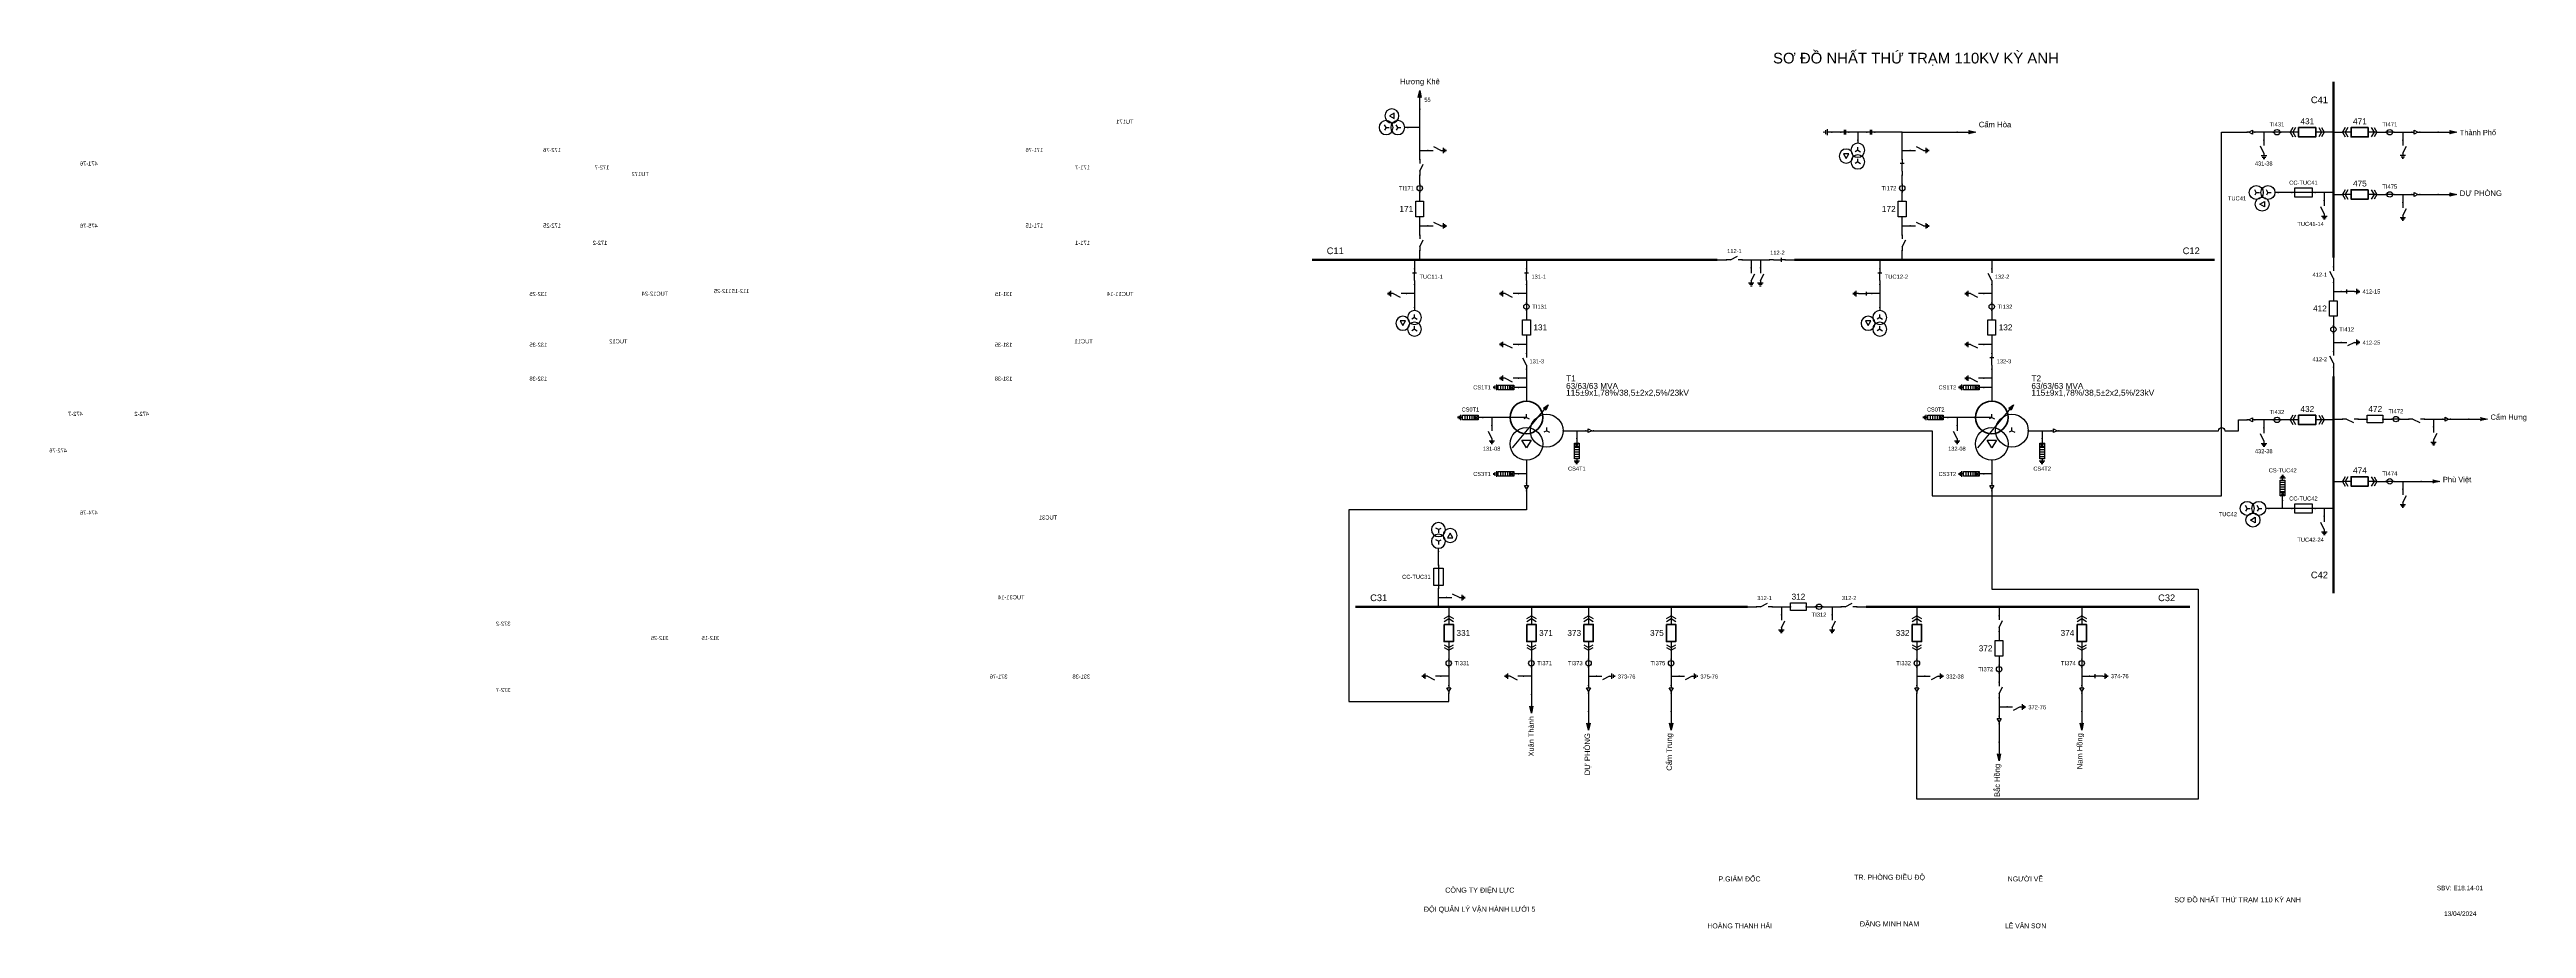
# Model space of a CAD drawing. Header units: millimetres. Extents: x -385 to 411, y 8 to 290.
import ezdxf

# ---------------------------------------------------------------- set-up
doc = ezdxf.new("R2010")
doc.units = ezdxf.units.MM
for name, color, linetype, lineweight in [('BUSBAR_110KV', 1, 'Continuous', 50), ('BUSBAR_22KV', 5, 'Continuous', 50), ('BUSBAR_35KV', 30, 'Continuous', 50), ('GROUND', 3, 'Continuous', 25), ('HV_110KV', 1, 'Continuous', 25), ('MV_22KV', 5, 'Continuous', 25), ('MV_35KV', 30, 'Continuous', 25)]:
    doc.layers.add(name, color=color, linetype=linetype, lineweight=lineweight)
doc.layers.add('SYM_PORTS', color=8, linetype='Continuous', plot=False)
doc.layers.add('TEXT', color=7, linetype='Continuous')
doc.styles.add('SLD_TEXT', font='arial.ttf')

# ---------------------------------------------------------------- blocks, each defined once
blk = doc.blocks.new('SYM_DISCONNECTOR_OPEN')
at = {"lineweight": 25}
for points in [[(0, -1.25), (-1.125, 1)], [(0, 2.5), (0, 1.25)], [(0, -1.25), (0, -2.5)]]:
    blk.add_lwpolyline(points, dxfattribs=at)
at = {"layer": 'SYM_PORTS'}
for p in [(0, 2.5), (0, -2.5)]:
    blk.add_point(p, dxfattribs=at)
blk.add_attdef('DEVICE_CODE', (1, -0.5), '', height=2)
blk = doc.blocks.new('SYM_EARTHING_SWITCH_OPEN')
at = {"lineweight": 25}
for points in [[(0, -1.25), (-1.125, 1)], [(0, 3), (0, 1.25)], [(-0.875, -2), (0.875, -2)], [(-0.5625, -2.4375), (0.5625, -2.4375)], [(-0.25, -2.875), (0.25, -2.875)], [(0, -1.25), (0, -2)]]:
    blk.add_lwpolyline(points, dxfattribs=at)
at = {"layer": 'SYM_PORTS'}
blk.add_point((0, 3), dxfattribs=at)
blk.add_attdef('DEVICE_CODE', (1.875, 0), '', height=2)
blk = doc.blocks.new('SYM_CIRCUIT_BREAKER')
at = {"lineweight": 25}
blk.add_lwpolyline([(-1.25, 2.5), (1.25, 2.5), (1.25, -2.5), (-1.25, -2.5)], close=True, dxfattribs=at)
at = {"layer": 'SYM_PORTS'}
for p in [(0, 2.5), (0, -2.5)]:
    blk.add_point(p, dxfattribs=at)
blk.add_attdef('DEVICE_CODE', (2.25, -0.5), '', height=2)
at = {"flags": 1}
blk.add_attdef('RATING', (2.25, -3.5), '', height=2, dxfattribs=at)
blk = doc.blocks.new('SYM_CURRENT_TRANSFORMER')
at = {"lineweight": 25}
blk.add_lwpolyline([(0, 1.25), (0, -1.25)], dxfattribs=at)
blk.add_circle((0, 0), 0.875, dxfattribs=at)
at = {"layer": 'SYM_PORTS'}
for p in [(0, 1.25), (0, -1.25)]:
    blk.add_point(p, dxfattribs=at)
blk.add_attdef('DEVICE_CODE', (1.875, -1.75), '', height=2)
at = {"flags": 1}
blk.add_attdef('RATIO', (1.875, -4.75), '', height=2, dxfattribs=at)
blk = doc.blocks.new('SYM_VOLTAGE_TRANSFORMER')
at = {"lineweight": 25}
for points in [[(0, 1.375), (-0.8625, 0.875)], [(0, 4.625), (0, 3.625)], [(0, 1.375), (0, 2.375)], [(0, 1.375), (0.8625, 0.875)], [(0, -2.375), (-0.8625, -2.875)], [(0, -2.375), (0, -1.375)], [(0, -2.375), (0.8625, -2.875)]]:
    blk.add_lwpolyline(points, dxfattribs=at)
blk.add_lwpolyline([(2.875, 0.25), (4.625, 0.25), (3.75, -1.25)], close=True, dxfattribs=at)
for centre in [(0, 1.375), (3.75, -0.5), (0, -2.375)]:
    blk.add_circle(centre, 2.25, dxfattribs=at)
at = {"layer": 'SYM_PORTS'}
blk.add_point((0, 4.625), dxfattribs=at)
blk.add_attdef('DEVICE_CODE', (7, 1.625), '', height=2)
at = {"flags": 1}
blk.add_attdef('RATIO', (7, -1.375), '', height=2, dxfattribs=at)
blk = doc.blocks.new('SYM_LINE_FEEDER_ARROW')
blk.add_hatch(color=7).paths.add_polyline_path([(0, -3), (-0.5, -0.75), (0, -1.25), (0.5, -0.75)])
at = {"lineweight": 25}
blk.add_lwpolyline([(0, 3), (0, -1.25)], dxfattribs=at)
blk.add_lwpolyline([(0, -3), (-0.5, -0.75), (0, -1.25), (0.5, -0.75)], close=True, dxfattribs=at)
at = {"layer": 'SYM_PORTS'}
blk.add_point((0, 3), dxfattribs=at)
blk.add_attdef('LINE_NAME', (1.5, 0), '', height=2)
blk = doc.blocks.new('SYM_DISCONNECTOR_CLOSED')
at = {"lineweight": 25}
for points in [[(-0.625, 1.25), (0.625, 1.25)], [(0, 2.5), (0, 1.25)], [(0, -1.25), (0, 1.5)], [(0, -1.25), (0, -2.5)]]:
    blk.add_lwpolyline(points, dxfattribs=at)
at = {"layer": 'SYM_PORTS'}
for p in [(0, 2.5), (0, -2.5)]:
    blk.add_point(p, dxfattribs=at)
blk.add_attdef('DEVICE_CODE', (1.625, -0.5), '', height=2)
blk = doc.blocks.new('SYM_SURGE_ARRESTER')
at = {"lineweight": 25}
for points in [[(-0.75, 2.5), (0.75, 2.5), (0.75, 1.25), (-0.75, 1.25)], [(-0.75, 1.25), (0.75, 1.25), (0.75, -2.5), (-0.75, -2.5)]]:
    blk.add_lwpolyline(points, close=True, dxfattribs=at)
for points in [[(-0.75, 2.5), (0.75, 1.25)], [(0.75, 2.5), (-0.75, 1.25)], [(-0.75, 0.5), (0.75, 0.5)], [(0, 4), (0, 2.5)], [(-0.875, -3.125), (0.875, -3.125)], [(-0.75, -0.25), (0.75, -0.25)], [(-0.75, -1), (0.75, -1)], [(-0.75, -1.75), (0.75, -1.75)], [(-0.5625, -3.5625), (0.5625, -3.5625)], [(-0.25, -4), (0.25, -4)], [(0, -2.5), (0, -3.125)]]:
    blk.add_lwpolyline(points, dxfattribs=at)
at = {"layer": 'SYM_PORTS'}
blk.add_point((0, 4), dxfattribs=at)
blk.add_attdef('DEVICE_CODE', (1.875, 1), '', height=2)
blk = doc.blocks.new('SYM_TRANSFORMER_3W')
blk.add_hatch(color=7).paths.add_polyline_path([(3.75, 8.25), (3.0125, 6.575), (2.2375, 7.225)])
at = {"lineweight": 25}
for points in [[(3.75, 8.25), (3.0125, 6.575), (2.2375, 7.225)], [(-4.75, -3), (-1.75, -3), (-3.25, -5.5)]]:
    blk.add_lwpolyline(points, close=True, dxfattribs=at)
for points in [[(-3.25, 4.25), (-8.5, 4.25)], [(-7.75, -5.5), (3.0125, 7.35)], [(-3.25, 4.25), (-4.1125, 3.75)], [(-3.25, 4.25), (-3.25, 5.25)], [(-3.25, 4.25), (-2.3875, 3.75)], [(3.25, 0), (2.3875, -0.5)], [(3.25, 0), (3.25, 1)], [(3.25, 0), (4.1125, -0.5)]]:
    blk.add_lwpolyline(points, dxfattribs=at)
at = {"lineweight": 50}
blk.add_circle((-3.25, 4.25), 5.25, dxfattribs=at)
at = {"lineweight": 25}
for centre in [(-3.25, -4.25), (3.25, 0)]:
    blk.add_circle(centre, 5.25, dxfattribs=at)
at = {"layer": 'SYM_PORTS'}
for p in [(-3.25, 9.5), (-8.5, 4.25), (8.5, 0), (-3.25, -9.5)]:
    blk.add_point(p, dxfattribs=at)
blk.add_attdef('DEVICE_CODE', (9.5, 6.5), '', height=2)
at = {"flags": 1}
for tag, p in [('VOLTAGE_RATIO', (9.5, 0.5)), ('POWER', (9.5, 3.5))]:
    blk.add_attdef(tag, p, '', height=2, dxfattribs=at)
blk = doc.blocks.new('SYM_CABLE_TERMINATION')
at = {"lineweight": 25}
blk.add_lwpolyline([(-0.625, 0.5), (0.625, 0.5), (0, -0.625)], close=True, dxfattribs=at)
for points in [[(0, 1.25), (0, 0.5)], [(0, -0.625), (0, -1.25)]]:
    blk.add_lwpolyline(points, dxfattribs=at)
at = {"layer": 'SYM_PORTS'}
for p in [(0, 1.25), (0, -1.25)]:
    blk.add_point(p, dxfattribs=at)
blk = doc.blocks.new('SYM_COUPLING_CAPACITOR')
at = {"lineweight": 25}
for points in [[(-0.75, 0.25), (0.75, 0.25)], [(0, 1.25), (0, 0.25)], [(-0.75, -0.25), (0.75, -0.25)], [(0, -0.25), (0, -1.25)]]:
    blk.add_lwpolyline(points, dxfattribs=at)
at = {"layer": 'SYM_PORTS'}
for p in [(0, 1.25), (0, -1.25)]:
    blk.add_point(p, dxfattribs=at)
blk.add_attdef('DEVICE_CODE', (1.75, -1.75), '', height=2)
blk = doc.blocks.new('SYM_GROUND_SYMBOL')
at = {"lineweight": 25}
for points in [[(0, 1.25), (0, -0.25)], [(-1, -0.25), (1, -0.25)], [(-0.625, -0.75), (0.625, -0.75)], [(-0.25, -1.25), (0.25, -1.25)]]:
    blk.add_lwpolyline(points, dxfattribs=at)
at = {"layer": 'SYM_PORTS'}
blk.add_point((0, 1.25), dxfattribs=at)
blk = doc.blocks.new('SYM_EARTHING_SWITCH_CLOSED')
at = {"lineweight": 25}
for points in [[(-0.625, 1.25), (0.625, 1.25)], [(0, 3), (0, 1.25)], [(0, -1.25), (0, 1.5)], [(-0.875, -2), (0.875, -2)], [(-0.5625, -2.4375), (0.5625, -2.4375)], [(-0.25, -2.875), (0.25, -2.875)], [(0, -1.25), (0, -2)]]:
    blk.add_lwpolyline(points, dxfattribs=at)
at = {"layer": 'SYM_PORTS'}
blk.add_point((0, 3), dxfattribs=at)
blk.add_attdef('DEVICE_CODE', (1.875, 0), '', height=2)
blk = doc.blocks.new('SYM_DRAWOUT_BREAKER')
at = {"lineweight": 25}
for points in [[(-1.5, 4.625), (0, 5.5), (1.5, 4.625)], [(-1.5, 3.75), (0, 4.625), (1.5, 3.75)], [(0, 5.5), (0, 2.75)], [(-1.5, -3.75), (0, -4.625), (1.5, -3.75)], [(-1.5, -4.625), (0, -5.5), (1.5, -4.625)], [(0, -2.75), (0, -5.5)]]:
    blk.add_lwpolyline(points, dxfattribs=at)
at = {"lineweight": 35}
blk.add_lwpolyline([(-1.5, 2.75), (1.5, 2.75), (1.5, -2.75), (-1.5, -2.75)], close=True, dxfattribs=at)
at = {"layer": 'SYM_PORTS'}
for p in [(0, 5.5), (0, -5.5)]:
    blk.add_point(p, dxfattribs=at)
blk.add_attdef('DEVICE_CODE', (2.5, 2.5), '', height=2)
at = {"flags": 1}
blk.add_attdef('RATING', (2.5, -0.5), '', height=2, dxfattribs=at)
blk = doc.blocks.new('SYM_FUSE_DISCONNECTOR')
at = {"lineweight": 25}
blk.add_lwpolyline([(-1.5, 2.75), (1.5, 2.75), (1.5, -2.75), (-1.5, -2.75)], close=True, dxfattribs=at)
blk.add_lwpolyline([(0, 3.75), (0, -3.75)], dxfattribs=at)
at = {"layer": 'SYM_PORTS'}
for p in [(0, 3.75), (0, -3.75)]:
    blk.add_point(p, dxfattribs=at)
blk.add_attdef('DEVICE_CODE', (2.5, 0.75), '', height=2)
at = {"flags": 1}
blk.add_attdef('RATING', (2.5, -2.25), '', height=2, dxfattribs=at)

msp = doc.modelspace()

# ---------------------------------------------------------------- linework, layer by layer
at = {"layer": 'BUSBAR_110KV', "const_width": 0.766}
for points in [[(21.12, 222.38), (151.45, 222.38)], [(176.14, 222.38), (311.27, 222.38)]]:
    msp.add_lwpolyline(points, dxfattribs=at)
at = {"layer": 'BUSBAR_22KV', "const_width": 0.766}
for points in [[(349.42, 279.63), (349.42, 223.04)], [(349.42, 184.98), (349.42, 115.18)]]:
    msp.add_lwpolyline(points, dxfattribs=at)
at = {"layer": 'BUSBAR_35KV', "const_width": 0.766}
for points in [[(35.07, 110.88), (161.13, 110.88)], [(199.2, 110.88), (303.36, 110.88)]]:
    msp.add_lwpolyline(points, dxfattribs=at)
at = {"layer": 'GROUND'}
msp.add_lwpolyline([(191.15, 263.39), (188.21, 263.39)], dxfattribs=at)
at = {"layer": 'HV_110KV'}
for points in [[(55.8, 264.86), (55.8, 270.73)], [(55.8, 264.86), (51.98, 264.86)], [(55.8, 257.51), (55.8, 264.86)], [(196.59, 263.39), (193.65, 263.39)], [(199.52, 263.39), (196.59, 263.39)], [(196.59, 263.39), (196.59, 260.84)], [(210.84, 263.39), (202.02, 263.39)], [(210.84, 257.51), (210.84, 263.39)], [(210.84, 263.39), (228.47, 263.39)], [(55.8, 254.57), (55.8, 257.51)], [(55.8, 257.51), (58.35, 257.51)], [(210.84, 254.57), (210.84, 257.51)], [(210.84, 257.51), (213.39, 257.51)], [(55.8, 246.63), (55.8, 249.57)], [(210.84, 246.63), (210.84, 249.57)], [(55.8, 241.2), (55.8, 244.13)], [(210.84, 241.2), (210.84, 244.13)], [(55.8, 233.26), (55.8, 236.2)], [(55.8, 230.32), (55.8, 233.26)], [(55.8, 233.26), (58.35, 233.26)], [(210.84, 233.26), (210.84, 236.2)], [(210.84, 230.32), (210.84, 233.26)], [(210.84, 233.26), (213.39, 233.26)], [(55.8, 222.38), (55.8, 225.32)], [(210.84, 222.38), (210.84, 225.32)], [(54.1, 222.38), (54.1, 219.44)], [(90.09, 222.38), (90.09, 219.44)], [(151.45, 222.38), (154.39, 222.38)], [(159.39, 222.38), (162.33, 222.38)], [(162.33, 222.38), (162.33, 219.83)], [(162.33, 222.38), (165.26, 222.38)], [(165.26, 222.38), (165.26, 219.83)], [(165.26, 222.38), (168.2, 222.38)], [(173.2, 222.38), (176.14, 222.38)], [(203.63, 222.38), (203.63, 219.44)], [(239.63, 222.38), (239.63, 219.44)], [(54.1, 211.5), (51.55, 211.5)], [(54.1, 214.44), (54.1, 211.5)], [(54.1, 211.5), (54.1, 207.1)], [(90.09, 211.5), (87.54, 211.5)], [(90.09, 214.44), (90.09, 211.5)], [(90.09, 211.5), (90.09, 208.57)], [(203.63, 211.5), (201.09, 211.5)], [(203.63, 214.44), (203.63, 211.5)], [(203.63, 211.5), (203.63, 207.1)], [(239.63, 211.5), (237.08, 211.5)], [(239.63, 214.44), (239.63, 211.5)], [(239.63, 211.5), (239.63, 208.57)], [(90.09, 206.07), (90.09, 203.13)], [(239.63, 206.07), (239.63, 203.13)], [(90.09, 195.19), (87.54, 195.19)], [(90.09, 198.13), (90.09, 195.19)], [(90.09, 195.19), (90.09, 192.25)], [(239.63, 195.19), (237.08, 195.19)], [(239.63, 198.13), (239.63, 195.19)], [(239.63, 195.19), (239.63, 192.25)], [(90.09, 184.31), (87.54, 184.31)], [(90.09, 187.25), (90.09, 184.31)], [(90.09, 184.31), (90.09, 181.38)], [(239.63, 184.31), (237.08, 184.31)], [(239.63, 187.25), (239.63, 184.31)], [(239.63, 184.31), (239.63, 181.38)], [(90.09, 181.38), (87.54, 181.38)], [(90.09, 181.38), (90.09, 176.97)], [(239.63, 181.38), (237.08, 181.38)], [(239.63, 181.38), (239.63, 176.97)], [(78.97, 171.72), (76.03, 171.72)], [(84.84, 171.72), (78.97, 171.72)], [(78.97, 171.72), (78.97, 169.17)], [(228.5, 171.72), (225.56, 171.72)], [(234.38, 171.72), (228.5, 171.72)], [(228.5, 171.72), (228.5, 169.17)]]:
    msp.add_lwpolyline(points, dxfattribs=at)
at = {"layer": 'MV_22KV'}
for points in [[(111.69, 167.47), (114.39, 167.47), (220.5, 167.47), (220.5, 146.51), (313.5, 146.51), (313.5, 263.38), (318.97, 263.38), (321.67, 263.38)], [(327.11, 263.38), (324.17, 263.38)], [(330.05, 263.38), (327.11, 263.38)], [(327.11, 263.38), (327.11, 260.84)], [(335.49, 263.38), (332.55, 263.38)], [(349.42, 263.38), (346.49, 263.38)], [(349.42, 263.38), (352.36, 263.38)], [(363.36, 263.38), (366.3, 263.38)], [(368.8, 263.38), (371.74, 263.38)], [(371.74, 263.38), (371.74, 260.84)], [(371.74, 263.38), (374.68, 263.38)], [(377.18, 263.38), (383.05, 263.38)], [(336.05, 244), (331.64, 244)], [(346.49, 244), (343.55, 244)], [(349.42, 244), (346.49, 244)], [(346.49, 244), (346.49, 241.45)], [(349.42, 243.37), (352.36, 243.37)], [(363.36, 243.37), (366.3, 243.37)], [(368.8, 243.37), (371.74, 243.37)], [(371.74, 243.37), (371.74, 240.83)], [(371.74, 243.37), (374.68, 243.37)], [(377.18, 243.37), (383.05, 243.37)], [(349.42, 223.04), (349.42, 220.11)], [(349.42, 215.11), (349.42, 212.17)], [(349.42, 212.17), (351.97, 212.17)], [(349.42, 212.17), (349.42, 209.23)], [(349.42, 204.23), (349.42, 201.29)], [(349.42, 198.79), (349.42, 195.85)], [(349.42, 195.85), (351.97, 195.85)], [(349.42, 195.85), (349.42, 192.91)], [(349.42, 187.91), (349.42, 184.98)], [(101.84, 167.47), (106.25, 167.47)], [(106.25, 167.47), (106.25, 164.92)], [(106.25, 167.47), (109.19, 167.47)], [(251.38, 167.47), (255.78, 167.47)], [(255.78, 167.47), (255.78, 164.92)], [(255.78, 167.47), (258.72, 167.47)], [(327.11, 170.94), (324.17, 170.94)], [(330.05, 170.94), (327.11, 170.94)], [(327.11, 170.94), (327.11, 168.4)], [(335.49, 170.94), (332.55, 170.94)], [(349.42, 170.94), (346.49, 170.94)], [(349.42, 171.19), (352.36, 171.19)], [(357.36, 171.19), (360.3, 171.19)], [(365.3, 171.19), (368.24, 171.19)], [(370.74, 171.19), (373.68, 171.19)], [(378.68, 171.19), (381.61, 171.19)], [(381.61, 171.19), (381.61, 168.65)], [(381.61, 171.19), (384.55, 171.19)], [(387.05, 171.19), (392.93, 171.19)], [(333.11, 142.51), (333.11, 145.06)], [(349.42, 151.18), (352.36, 151.18)], [(363.36, 151.18), (366.3, 151.18)], [(368.8, 151.18), (371.74, 151.18)], [(371.74, 151.18), (371.74, 148.63)], [(371.74, 151.18), (377.61, 151.18)], [(333.11, 142.51), (328.7, 142.51)], [(336.05, 142.51), (333.11, 142.51)], [(346.49, 142.51), (343.55, 142.51)], [(349.42, 142.51), (346.49, 142.51)], [(346.49, 142.51), (346.49, 139.96)]]:
    msp.add_lwpolyline(points, dxfattribs=at)
msp.add_lwpolyline([(261.22, 167.47), (263.92, 167.47), (312.5, 167.47, -1), (314.5, 167.47), (318.97, 167.47), (318.97, 170.94), (321.67, 170.94)], format="xyb", dxfattribs=at)
at = {"layer": 'MV_35KV'}
for points in [[(90.09, 153.56), (87.54, 153.56)], [(90.09, 157.97), (90.09, 153.56)], [(90.09, 153.56), (90.09, 150.62)], [(239.63, 153.56), (237.08, 153.56)], [(239.63, 157.97), (239.63, 153.56)], [(239.63, 153.56), (239.63, 150.62)], [(90.09, 148.12), (90.09, 145.42), (90.09, 142.01), (33, 142.01), (33, 80.43), (65.11, 80.43), (65.11, 83.13)], [(239.63, 148.12), (239.63, 145.42), (239.63, 116.51), (306, 116.51), (306, 49.01), (215.56, 49.01), (215.56, 80.43), (215.56, 83.13)], [(61.8, 124.26), (61.8, 128.66)], [(61.8, 113.82), (61.8, 116.76)], [(61.8, 110.88), (61.8, 113.82)], [(61.8, 113.82), (64.35, 113.82)], [(65.11, 110.88), (65.11, 107.94)], [(91.67, 110.88), (91.67, 107.94)], [(110.04, 110.88), (110.04, 107.94)], [(136.59, 110.88), (136.59, 107.94)], [(161.13, 110.88), (164.07, 110.88)], [(169.07, 110.88), (172.01, 110.88)], [(172.01, 110.88), (172.01, 108.33)], [(172.01, 110.88), (174.95, 110.88)], [(179.95, 110.88), (182.89, 110.88)], [(185.39, 110.88), (188.32, 110.88)], [(188.32, 110.88), (188.32, 108.33)], [(188.32, 110.88), (191.26, 110.88)], [(196.26, 110.88), (199.2, 110.88)], [(215.56, 110.88), (215.56, 107.94)], [(241.98, 110.88), (241.98, 107.94)], [(268.54, 110.88), (268.54, 107.94)], [(65.11, 96.94), (65.11, 94)], [(91.67, 96.94), (91.67, 94)], [(110.04, 96.94), (110.04, 94)], [(136.59, 96.94), (136.59, 94)], [(215.56, 96.94), (215.56, 94)], [(241.98, 102.94), (241.98, 100)], [(268.54, 96.94), (268.54, 94)], [(65.11, 88.57), (62.57, 88.57)], [(65.11, 91.5), (65.11, 88.57)], [(65.11, 88.57), (65.11, 85.63)], [(91.67, 88.57), (89.12, 88.57)], [(91.67, 91.5), (91.67, 88.57)], [(91.67, 88.57), (91.67, 82.69)], [(110.04, 91.5), (110.04, 88.57)], [(110.04, 88.57), (112.58, 88.57)], [(110.04, 88.57), (110.04, 85.63)], [(136.59, 91.5), (136.59, 88.57)], [(136.59, 88.57), (139.14, 88.57)], [(136.59, 88.57), (136.59, 85.63)], [(215.56, 91.5), (215.56, 88.57)], [(215.56, 88.57), (218.11, 88.57)], [(215.56, 88.57), (215.56, 85.63)], [(241.98, 95), (241.98, 92.07)], [(241.98, 89.57), (241.98, 86.63)], [(268.54, 91.5), (268.54, 88.57)], [(268.54, 88.57), (271.08, 88.57)], [(268.54, 88.57), (268.54, 85.63)], [(110.04, 83.13), (110.04, 77.25)], [(136.59, 83.13), (136.59, 77.25)], [(241.98, 81.63), (241.98, 78.69)], [(268.54, 83.13), (268.54, 77.25)], [(241.98, 78.69), (244.53, 78.69)], [(241.98, 78.69), (241.98, 75.75)], [(241.98, 73.25), (241.98, 67.38)]]:
    msp.add_lwpolyline(points, dxfattribs=at)

# ---------------------------------------------------------------- block references
at = {"layer": 'GROUND', "rotation": 270}
msp.add_blockref('SYM_GROUND_SYMBOL', (186.96, 263.39), dxfattribs=at)
at = {"layer": 'HV_110KV'}
ref = msp.add_blockref('SYM_VOLTAGE_TRANSFORMER', (47.36, 264.86), dxfattribs=dict(at, xscale=-1, rotation=270))
ref.add_attrib('DEVICE_CODE', 'TU171', (36.18, 266.07), dxfattribs={"layer": 'TEXT', "extrusion": (0, 0, -1), "height": 1.33, "style": 'SLD_TEXT'})
for name, p, rotation in [('SYM_LINE_FEEDER_ARROW', (55.8, 273.73), 180), ('SYM_COUPLING_CAPACITOR', (192.4, 263.39), 270), ('SYM_COUPLING_CAPACITOR', (200.77, 263.39), 270), ('SYM_LINE_FEEDER_ARROW', (231.47, 263.39), 90)]:
    msp.add_blockref(name, p, dxfattribs=dict(at, rotation=rotation))
ref = msp.add_blockref('SYM_EARTHING_SWITCH_OPEN', (216.39, 257.51), dxfattribs=dict(at, xscale=-1, rotation=90))
ref.add_attrib('DEVICE_CODE', '172-76', (220.24, 257), dxfattribs={"layer": 'TEXT', "extrusion": (0, 0, -1), "height": 1.305, "style": 'SLD_TEXT'})
ref = msp.add_blockref('SYM_VOLTAGE_TRANSFORMER', (196.59, 256.21), dxfattribs=dict(at, xscale=-1))
ref.add_attrib('DEVICE_CODE', 'TU172', (191.93, 249.27), dxfattribs={"layer": 'TEXT', "extrusion": (0, 0, -1), "height": 1.33, "style": 'SLD_TEXT'})
ref = msp.add_blockref('SYM_EARTHING_SWITCH_OPEN', (61.35, 257.51), dxfattribs=dict(at, xscale=-1, rotation=90))
ref.add_attrib('DEVICE_CODE', '171-76', (65.21, 257), dxfattribs={"layer": 'TEXT', "extrusion": (0, 0, -1), "height": 1.305, "style": 'SLD_TEXT'})
ref = msp.add_blockref('SYM_DISCONNECTOR_CLOSED', (210.84, 252.07), dxfattribs=dict(at, xscale=-1))
ref.add_attrib('DEVICE_CODE', '172-7', (204.64, 251.43), dxfattribs={"layer": 'TEXT', "extrusion": (0, 0, -1), "height": 1.318, "style": 'SLD_TEXT'})
ref = msp.add_blockref('SYM_DISCONNECTOR_OPEN', (55.8, 252.07), dxfattribs=dict(at, xscale=-1))
ref.add_attrib('DEVICE_CODE', '171-7', (50.23, 251.43), dxfattribs={"layer": 'TEXT', "extrusion": (0, 0, -1), "height": 1.318, "style": 'SLD_TEXT'})
ref = msp.add_blockref('SYM_CURRENT_TRANSFORMER', (55.8, 245.38), dxfattribs=at)
ref.add_attrib('DEVICE_CODE', 'TI171', (49.14, 244.71), dxfattribs={"layer": 'TEXT', "height": 1.348, "style": 'SLD_TEXT'})
ref = msp.add_blockref('SYM_CIRCUIT_BREAKER', (55.8, 238.7), dxfattribs=at)
ref.add_attrib('DEVICE_CODE', '171', (49.26, 237.77), dxfattribs={"layer": 'TEXT', "height": 1.913, "style": 'SLD_TEXT'})
ref = msp.add_blockref('SYM_CURRENT_TRANSFORMER', (210.84, 245.38), dxfattribs=at)
ref.add_attrib('DEVICE_CODE', 'TI172', (204.18, 244.71), dxfattribs={"layer": 'TEXT', "height": 1.348, "style": 'SLD_TEXT'})
ref = msp.add_blockref('SYM_CIRCUIT_BREAKER', (210.84, 238.7), dxfattribs=at)
ref.add_attrib('DEVICE_CODE', '172', (204.3, 237.77), dxfattribs={"layer": 'TEXT', "height": 1.913, "style": 'SLD_TEXT'})
ref = msp.add_blockref('SYM_EARTHING_SWITCH_OPEN', (216.39, 233.26), dxfattribs=dict(at, xscale=-1, rotation=90))
ref.add_attrib('DEVICE_CODE', '172-25', (220.24, 232.75), dxfattribs={"layer": 'TEXT', "extrusion": (0, 0, -1), "height": 1.305, "style": 'SLD_TEXT'})
ref = msp.add_blockref('SYM_EARTHING_SWITCH_OPEN', (61.35, 233.26), dxfattribs=dict(at, xscale=-1, rotation=90))
ref.add_attrib('DEVICE_CODE', '171-15', (65.21, 232.75), dxfattribs={"layer": 'TEXT', "extrusion": (0, 0, -1), "height": 1.305, "style": 'SLD_TEXT'})
ref = msp.add_blockref('SYM_DISCONNECTOR_OPEN', (210.84, 227.82), dxfattribs=dict(at, xscale=-1))
ref.add_attrib('DEVICE_CODE', '172-2', (205.27, 227.17), dxfattribs={"layer": 'TEXT', "extrusion": (0, 0, -1), "height": 1.318, "style": 'SLD_TEXT'})
ref = msp.add_blockref('SYM_DISCONNECTOR_OPEN', (55.8, 227.82), dxfattribs=dict(at, xscale=-1))
ref.add_attrib('DEVICE_CODE', '171-1', (50.23, 227.17), dxfattribs={"layer": 'TEXT', "extrusion": (0, 0, -1), "height": 1.318, "style": 'SLD_TEXT'})
ref = msp.add_blockref('SYM_DISCONNECTOR_OPEN', (156.89, 222.38), dxfattribs=dict(at, rotation=270))
ref.add_attrib('DEVICE_CODE', '112-1', (154.6, 224.51), dxfattribs={"layer": 'TEXT', "height": 1.304, "style": 'SLD_TEXT'})
ref = msp.add_blockref('SYM_DISCONNECTOR_CLOSED', (170.7, 222.38), dxfattribs=dict(at, rotation=270))
ref.add_attrib('DEVICE_CODE', '112-2', (168.41, 224.01), dxfattribs={"layer": 'TEXT', "height": 1.304, "style": 'SLD_TEXT'})
ref = msp.add_blockref('SYM_EARTHING_SWITCH_OPEN', (165.26, 216.83), dxfattribs=dict(at, xscale=-1))
ref.add_attrib('DEVICE_CODE', '112-25', (165.39, 211.67), dxfattribs={"layer": 'TEXT', "extrusion": (0, 0, -1), "height": 1.302, "style": 'SLD_TEXT'})
ref = msp.add_blockref('SYM_EARTHING_SWITCH_OPEN', (162.33, 216.83), dxfattribs=dict(at, xscale=-1))
ref.add_attrib('DEVICE_CODE', '112-15', (159.67, 211.67), dxfattribs={"layer": 'TEXT', "extrusion": (0, 0, -1), "height": 1.302, "style": 'SLD_TEXT'})
ref = msp.add_blockref('SYM_DISCONNECTOR_CLOSED', (54.1, 216.94), dxfattribs=at)
ref.add_attrib('DEVICE_CODE', 'TUC11-1', (55.71, 216.28), dxfattribs={"layer": 'TEXT', "height": 1.324, "style": 'SLD_TEXT'})
ref = msp.add_blockref('SYM_DISCONNECTOR_CLOSED', (90.09, 216.94), dxfattribs=at)
ref.add_attrib('DEVICE_CODE', '131-1', (91.7, 216.31), dxfattribs={"layer": 'TEXT', "height": 1.304, "style": 'SLD_TEXT'})
ref = msp.add_blockref('SYM_DISCONNECTOR_CLOSED', (203.63, 216.94), dxfattribs=at)
ref.add_attrib('DEVICE_CODE', 'TUC12-2', (205.24, 216.28), dxfattribs={"layer": 'TEXT', "height": 1.324, "style": 'SLD_TEXT'})
ref = msp.add_blockref('SYM_DISCONNECTOR_OPEN', (239.63, 216.94), dxfattribs=at)
ref.add_attrib('DEVICE_CODE', '132-2', (240.61, 216.31), dxfattribs={"layer": 'TEXT', "height": 1.304, "style": 'SLD_TEXT'})
ref = msp.add_blockref('SYM_EARTHING_SWITCH_OPEN', (234.08, 211.5), dxfattribs=dict(at, xscale=-1, rotation=270))
ref.add_attrib('DEVICE_CODE', '132-25', (224.65, 210.75), dxfattribs={"layer": 'TEXT', "extrusion": (0, 0, -1), "height": 1.302, "style": 'SLD_TEXT'})
ref = msp.add_blockref('SYM_VOLTAGE_TRANSFORMER', (203.63, 202.47), dxfattribs=dict(at, xscale=-1))
ref.add_attrib('DEVICE_CODE', 'TUC12', (198.81, 195.52), dxfattribs={"layer": 'TEXT', "extrusion": (0, 0, -1), "height": 1.326, "style": 'SLD_TEXT'})
ref = msp.add_blockref('SYM_EARTHING_SWITCH_CLOSED', (198.09, 211.5), dxfattribs=dict(at, xscale=-1, rotation=270))
ref.add_attrib('DEVICE_CODE', 'TUC12-24', (185.71, 210.84), dxfattribs={"layer": 'TEXT', "extrusion": (0, 0, -1), "height": 1.321, "style": 'SLD_TEXT'})
ref = msp.add_blockref('SYM_EARTHING_SWITCH_OPEN', (84.54, 211.5), dxfattribs=dict(at, xscale=-1, rotation=270))
ref.add_attrib('DEVICE_CODE', '131-15', (75.12, 210.75), dxfattribs={"layer": 'TEXT', "extrusion": (0, 0, -1), "height": 1.302, "style": 'SLD_TEXT'})
ref = msp.add_blockref('SYM_VOLTAGE_TRANSFORMER', (54.1, 202.47), dxfattribs=dict(at, xscale=-1))
ref.add_attrib('DEVICE_CODE', 'TUC11', (49.28, 195.52), dxfattribs={"layer": 'TEXT', "extrusion": (0, 0, -1), "height": 1.326, "style": 'SLD_TEXT'})
ref = msp.add_blockref('SYM_EARTHING_SWITCH_OPEN', (48.55, 211.5), dxfattribs=dict(at, xscale=-1, rotation=270))
ref.add_attrib('DEVICE_CODE', 'TUC11-14', (36.18, 210.72), dxfattribs={"layer": 'TEXT', "extrusion": (0, 0, -1), "height": 1.32, "style": 'SLD_TEXT'})
ref = msp.add_blockref('SYM_CURRENT_TRANSFORMER', (90.09, 207.32), dxfattribs=at)
ref.add_attrib('DEVICE_CODE', 'TI131', (91.95, 206.65), dxfattribs={"layer": 'TEXT', "height": 1.334, "style": 'SLD_TEXT'})
ref = msp.add_blockref('SYM_CURRENT_TRANSFORMER', (239.63, 207.32), dxfattribs=at)
ref.add_attrib('DEVICE_CODE', 'TI132', (241.48, 206.65), dxfattribs={"layer": 'TEXT', "height": 1.334, "style": 'SLD_TEXT'})
ref = msp.add_blockref('SYM_CIRCUIT_BREAKER', (90.09, 200.63), dxfattribs=at)
ref.add_attrib('DEVICE_CODE', '131', (92.32, 199.72), dxfattribs={"layer": 'TEXT', "height": 1.896, "style": 'SLD_TEXT'})
ref = msp.add_blockref('SYM_CIRCUIT_BREAKER', (239.63, 200.63), dxfattribs=at)
ref.add_attrib('DEVICE_CODE', '132', (241.86, 199.72), dxfattribs={"layer": 'TEXT', "height": 1.896, "style": 'SLD_TEXT'})
ref = msp.add_blockref('SYM_EARTHING_SWITCH_OPEN', (234.08, 195.19), dxfattribs=dict(at, xscale=-1, rotation=270))
ref.add_attrib('DEVICE_CODE', '132-35', (224.65, 194.43), dxfattribs={"layer": 'TEXT', "extrusion": (0, 0, -1), "height": 1.302, "style": 'SLD_TEXT'})
ref = msp.add_blockref('SYM_EARTHING_SWITCH_OPEN', (84.54, 195.19), dxfattribs=dict(at, xscale=-1, rotation=270))
ref.add_attrib('DEVICE_CODE', '131-35', (75.12, 194.43), dxfattribs={"layer": 'TEXT', "extrusion": (0, 0, -1), "height": 1.302, "style": 'SLD_TEXT'})
ref = msp.add_blockref('SYM_DISCONNECTOR_OPEN', (90.09, 189.75), dxfattribs=at)
ref.add_attrib('DEVICE_CODE', '131-3', (91.07, 189.12), dxfattribs={"layer": 'TEXT', "height": 1.304, "style": 'SLD_TEXT'})
ref = msp.add_blockref('SYM_DISCONNECTOR_CLOSED', (239.63, 189.75), dxfattribs=at)
ref.add_attrib('DEVICE_CODE', '132-3', (241.23, 189.12), dxfattribs={"layer": 'TEXT', "height": 1.304, "style": 'SLD_TEXT'})
ref = msp.add_blockref('SYM_EARTHING_SWITCH_OPEN', (234.08, 184.31), dxfattribs=dict(at, xscale=-1, rotation=270))
ref.add_attrib('DEVICE_CODE', '132-38', (224.65, 183.56), dxfattribs={"layer": 'TEXT', "extrusion": (0, 0, -1), "height": 1.302, "style": 'SLD_TEXT'})
ref = msp.add_blockref('SYM_EARTHING_SWITCH_OPEN', (84.54, 184.31), dxfattribs=dict(at, xscale=-1, rotation=270))
ref.add_attrib('DEVICE_CODE', '131-38', (75.12, 183.56), dxfattribs={"layer": 'TEXT', "extrusion": (0, 0, -1), "height": 1.302, "style": 'SLD_TEXT'})
ref = msp.add_blockref('SYM_TRANSFORMER_3W', (93.34, 167.47), dxfattribs=at)
ref.add_attrib('DEVICE_CODE', 'T1', (102.82, 183.32), dxfattribs={"layer": 'TEXT', "height": 1.913, "style": 'SLD_TEXT'})
ref = msp.add_blockref('SYM_TRANSFORMER_3W', (242.88, 167.47), dxfattribs=at)
ref.add_attrib('DEVICE_CODE', 'T2', (252.36, 183.32), dxfattribs={"layer": 'TEXT', "height": 1.913, "style": 'SLD_TEXT'})
ref = msp.add_blockref('SYM_SURGE_ARRESTER', (83.54, 181.38), dxfattribs=dict(at, rotation=270))
ref.add_attrib('DEVICE_CODE', 'CS1T1', (72.99, 180.73), dxfattribs={"layer": 'TEXT', "height": 1.3, "style": 'SLD_TEXT'})
ref = msp.add_blockref('SYM_SURGE_ARRESTER', (233.08, 181.38), dxfattribs=dict(at, rotation=270))
ref.add_attrib('DEVICE_CODE', 'CS1T2', (222.53, 180.73), dxfattribs={"layer": 'TEXT', "height": 1.3, "style": 'SLD_TEXT'})
ref = msp.add_blockref('SYM_SURGE_ARRESTER', (72.03, 171.72), dxfattribs=dict(at, rotation=270))
ref.add_attrib('DEVICE_CODE', 'CS0T1', (69.24, 173.62), dxfattribs={"layer": 'TEXT', "height": 1.3, "style": 'SLD_TEXT'})
ref = msp.add_blockref('SYM_EARTHING_SWITCH_OPEN', (78.97, 166.17), dxfattribs=at)
ref.add_attrib('DEVICE_CODE', '131-08', (76.05, 161.01), dxfattribs={"layer": 'TEXT', "height": 1.302, "style": 'SLD_TEXT'})
ref = msp.add_blockref('SYM_SURGE_ARRESTER', (221.56, 171.72), dxfattribs=dict(at, rotation=270))
ref.add_attrib('DEVICE_CODE', 'CS0T2', (218.78, 173.62), dxfattribs={"layer": 'TEXT', "height": 1.3, "style": 'SLD_TEXT'})
ref = msp.add_blockref('SYM_EARTHING_SWITCH_OPEN', (228.5, 166.17), dxfattribs=at)
ref.add_attrib('DEVICE_CODE', '132-08', (225.59, 161.01), dxfattribs={"layer": 'TEXT', "height": 1.302, "style": 'SLD_TEXT'})
at = {"layer": 'MV_22KV'}
for name, p, rotation in [('SYM_CABLE_TERMINATION', (322.92, 263.38), 270), ('SYM_CABLE_TERMINATION', (375.93, 263.38), 90), ('SYM_LINE_FEEDER_ARROW', (386.05, 263.38), 90), ('SYM_CABLE_TERMINATION', (375.93, 243.37), 90), ('SYM_LINE_FEEDER_ARROW', (386.05, 243.37), 90), ('SYM_CABLE_TERMINATION', (110.44, 167.47), 90), ('SYM_CABLE_TERMINATION', (259.97, 167.47), 90), ('SYM_CABLE_TERMINATION', (322.92, 170.94), 270), ('SYM_CABLE_TERMINATION', (385.8, 171.19), 90), ('SYM_LINE_FEEDER_ARROW', (395.93, 171.19), 90), ('SYM_LINE_FEEDER_ARROW', (380.61, 151.18), 90)]:
    msp.add_blockref(name, p, dxfattribs=dict(at, rotation=rotation))
ref = msp.add_blockref('SYM_CURRENT_TRANSFORMER', (331.3, 263.38), dxfattribs=dict(at, rotation=270))
ref.add_attrib('DEVICE_CODE', 'TI431', (328.89, 265.25), dxfattribs={"layer": 'TEXT', "height": 1.334, "style": 'SLD_TEXT'})
ref = msp.add_blockref('SYM_DRAWOUT_BREAKER', (340.99, 263.38), dxfattribs=dict(at, rotation=270))
ref.add_attrib('DEVICE_CODE', '431', (338.83, 265.95), dxfattribs={"layer": 'TEXT', "height": 1.896, "style": 'SLD_TEXT'})
ref = msp.add_blockref('SYM_DRAWOUT_BREAKER', (357.86, 263.38), dxfattribs=dict(at, rotation=270))
ref.add_attrib('DEVICE_CODE', '471', (355.71, 265.93), dxfattribs={"layer": 'TEXT', "height": 1.913, "style": 'SLD_TEXT'})
ref = msp.add_blockref('SYM_CURRENT_TRANSFORMER', (367.55, 263.38), dxfattribs=dict(at, rotation=270))
ref.add_attrib('DEVICE_CODE', 'TI471', (365.15, 265.24), dxfattribs={"layer": 'TEXT', "height": 1.348, "style": 'SLD_TEXT'})
ref = msp.add_blockref('SYM_EARTHING_SWITCH_OPEN', (371.74, 257.84), dxfattribs=dict(at, xscale=-1))
ref.add_attrib('DEVICE_CODE', '471-76', (369.08, 252.67), dxfattribs={"layer": 'TEXT', "extrusion": (0, 0, -1), "height": 1.305, "style": 'SLD_TEXT'})
ref = msp.add_blockref('SYM_EARTHING_SWITCH_OPEN', (327.11, 257.84), dxfattribs=at)
ref.add_attrib('DEVICE_CODE', '431-38', (324.2, 252.67), dxfattribs={"layer": 'TEXT', "height": 1.302, "style": 'SLD_TEXT'})
ref = msp.add_blockref('SYM_FUSE_DISCONNECTOR', (339.8, 244), dxfattribs=dict(at, rotation=270))
ref.add_attrib('DEVICE_CODE', 'CC-TUC41', (335.21, 246.5), dxfattribs={"layer": 'TEXT', "height": 1.324, "style": 'SLD_TEXT'})
ref = msp.add_blockref('SYM_DRAWOUT_BREAKER', (357.86, 243.37), dxfattribs=dict(at, rotation=270))
ref.add_attrib('DEVICE_CODE', '475', (355.71, 245.94), dxfattribs={"layer": 'TEXT', "height": 1.9, "style": 'SLD_TEXT'})
ref = msp.add_blockref('SYM_EARTHING_SWITCH_OPEN', (371.74, 237.83), dxfattribs=dict(at, xscale=-1))
ref.add_attrib('DEVICE_CODE', '475-76', (369.08, 232.66), dxfattribs={"layer": 'TEXT', "extrusion": (0, 0, -1), "height": 1.305, "style": 'SLD_TEXT'})
ref = msp.add_blockref('SYM_VOLTAGE_TRANSFORMER', (327.02, 244), dxfattribs=dict(at, rotation=270))
ref.add_attrib('DEVICE_CODE', 'TUC41', (315.51, 241.46), dxfattribs={"layer": 'TEXT', "height": 1.326, "style": 'SLD_TEXT'})
ref = msp.add_blockref('SYM_EARTHING_SWITCH_OPEN', (346.49, 238.45), dxfattribs=at)
ref.add_attrib('DEVICE_CODE', 'TUC41-14', (337.84, 233.25), dxfattribs={"layer": 'TEXT', "height": 1.321, "style": 'SLD_TEXT'})
ref = msp.add_blockref('SYM_CURRENT_TRANSFORMER', (367.55, 243.37), dxfattribs=dict(at, rotation=270))
ref.add_attrib('DEVICE_CODE', 'TI475', (365.15, 245.25), dxfattribs={"layer": 'TEXT', "height": 1.34, "style": 'SLD_TEXT'})
ref = msp.add_blockref('SYM_DISCONNECTOR_OPEN', (349.42, 217.61), dxfattribs=at)
ref.add_attrib('DEVICE_CODE', '412-1', (342.73, 216.96), dxfattribs={"layer": 'TEXT', "height": 1.304, "style": 'SLD_TEXT'})
ref = msp.add_blockref('SYM_CIRCUIT_BREAKER', (349.42, 206.73), dxfattribs=at)
ref.add_attrib('DEVICE_CODE', '412', (342.88, 205.8), dxfattribs={"layer": 'TEXT', "height": 1.892, "style": 'SLD_TEXT'})
ref = msp.add_blockref('SYM_EARTHING_SWITCH_CLOSED', (354.97, 212.17), dxfattribs=dict(at, rotation=90))
ref.add_attrib('DEVICE_CODE', '412-15', (358.83, 211.54), dxfattribs={"layer": 'TEXT', "height": 1.302, "style": 'SLD_TEXT'})
ref = msp.add_blockref('SYM_CURRENT_TRANSFORMER', (349.42, 200.04), dxfattribs=at)
ref.add_attrib('DEVICE_CODE', 'TI412', (351.28, 199.37), dxfattribs={"layer": 'TEXT', "height": 1.335, "style": 'SLD_TEXT'})
ref = msp.add_blockref('SYM_DISCONNECTOR_OPEN', (349.42, 190.41), dxfattribs=at)
ref.add_attrib('DEVICE_CODE', '412-2', (342.73, 189.77), dxfattribs={"layer": 'TEXT', "height": 1.304, "style": 'SLD_TEXT'})
ref = msp.add_blockref('SYM_EARTHING_SWITCH_OPEN', (354.97, 195.85), dxfattribs=dict(at, rotation=90))
ref.add_attrib('DEVICE_CODE', '412-25', (358.83, 195.1), dxfattribs={"layer": 'TEXT', "height": 1.302, "style": 'SLD_TEXT'})
ref = msp.add_blockref('SYM_DRAWOUT_BREAKER', (340.99, 170.94), dxfattribs=dict(at, rotation=270))
ref.add_attrib('DEVICE_CODE', '432', (338.83, 173.5), dxfattribs={"layer": 'TEXT', "height": 1.896, "style": 'SLD_TEXT'})
ref = msp.add_blockref('SYM_CIRCUIT_BREAKER', (362.8, 171.19), dxfattribs=dict(at, rotation=270))
ref.add_attrib('DEVICE_CODE', '472', (360.64, 173.49), dxfattribs={"layer": 'TEXT', "height": 1.913, "style": 'SLD_TEXT'})
ref = msp.add_blockref('SYM_EARTHING_SWITCH_OPEN', (381.61, 165.65), dxfattribs=dict(at, xscale=-1))
ref.add_attrib('DEVICE_CODE', '472-76', (378.95, 160.48), dxfattribs={"layer": 'TEXT', "extrusion": (0, 0, -1), "height": 1.305, "style": 'SLD_TEXT'})
ref = msp.add_blockref('SYM_DISCONNECTOR_OPEN', (376.18, 171.19), dxfattribs=dict(at, xscale=-1, rotation=270))
ref.add_attrib('DEVICE_CODE', '472-7', (373.88, 172.21), dxfattribs={"layer": 'TEXT', "extrusion": (0, 0, -1), "height": 1.318, "style": 'SLD_TEXT'})
ref = msp.add_blockref('SYM_DISCONNECTOR_OPEN', (354.86, 171.19), dxfattribs=dict(at, xscale=-1, rotation=270))
ref.add_attrib('DEVICE_CODE', '472-2', (352.57, 172.21), dxfattribs={"layer": 'TEXT', "extrusion": (0, 0, -1), "height": 1.318, "style": 'SLD_TEXT'})
ref = msp.add_blockref('SYM_EARTHING_SWITCH_OPEN', (327.11, 165.4), dxfattribs=at)
ref.add_attrib('DEVICE_CODE', '432-38', (324.2, 160.23), dxfattribs={"layer": 'TEXT', "height": 1.302, "style": 'SLD_TEXT'})
ref = msp.add_blockref('SYM_CURRENT_TRANSFORMER', (331.3, 170.94), dxfattribs=dict(at, rotation=270))
ref.add_attrib('DEVICE_CODE', 'TI432', (328.89, 172.81), dxfattribs={"layer": 'TEXT', "height": 1.334, "style": 'SLD_TEXT'})
ref = msp.add_blockref('SYM_CURRENT_TRANSFORMER', (369.49, 171.19), dxfattribs=dict(at, rotation=270))
ref.add_attrib('DEVICE_CODE', 'TI472', (367.09, 173.05), dxfattribs={"layer": 'TEXT', "height": 1.348, "style": 'SLD_TEXT'})
ref = msp.add_blockref('SYM_SURGE_ARRESTER', (106.25, 160.92), dxfattribs=at)
ref.add_attrib('DEVICE_CODE', 'CS4T1', (103.46, 154.62), dxfattribs={"layer": 'TEXT', "height": 1.3, "style": 'SLD_TEXT'})
ref = msp.add_blockref('SYM_SURGE_ARRESTER', (255.78, 160.92), dxfattribs=at)
ref.add_attrib('DEVICE_CODE', 'CS4T2', (253, 154.62), dxfattribs={"layer": 'TEXT', "height": 1.3, "style": 'SLD_TEXT'})
ref = msp.add_blockref('SYM_SURGE_ARRESTER', (333.11, 149.06), dxfattribs=dict(at, rotation=180))
ref.add_attrib('DEVICE_CODE', 'CS-TUC42', (328.63, 154.07), dxfattribs={"layer": 'TEXT', "height": 1.315, "style": 'SLD_TEXT'})
ref = msp.add_blockref('SYM_DRAWOUT_BREAKER', (357.86, 151.18), dxfattribs=dict(at, rotation=270))
ref.add_attrib('DEVICE_CODE', '474', (355.71, 153.73), dxfattribs={"layer": 'TEXT', "height": 1.917, "style": 'SLD_TEXT'})
ref = msp.add_blockref('SYM_CURRENT_TRANSFORMER', (367.55, 151.18), dxfattribs=dict(at, rotation=270))
ref.add_attrib('DEVICE_CODE', 'TI474', (365.15, 153.04), dxfattribs={"layer": 'TEXT', "height": 1.351, "style": 'SLD_TEXT'})
ref = msp.add_blockref('SYM_EARTHING_SWITCH_OPEN', (371.74, 145.63), dxfattribs=dict(at, xscale=-1))
ref.add_attrib('DEVICE_CODE', '474-76', (369.08, 140.47), dxfattribs={"layer": 'TEXT', "extrusion": (0, 0, -1), "height": 1.305, "style": 'SLD_TEXT'})
ref = msp.add_blockref('SYM_VOLTAGE_TRANSFORMER', (324.08, 142.51), dxfattribs=dict(at, rotation=270))
ref.add_attrib('DEVICE_CODE', 'TUC42', (312.57, 139.97), dxfattribs={"layer": 'TEXT', "height": 1.326, "style": 'SLD_TEXT'})
ref = msp.add_blockref('SYM_FUSE_DISCONNECTOR', (339.8, 142.51), dxfattribs=dict(at, rotation=270))
ref.add_attrib('DEVICE_CODE', 'CC-TUC42', (335.21, 145.01), dxfattribs={"layer": 'TEXT', "height": 1.324, "style": 'SLD_TEXT'})
ref = msp.add_blockref('SYM_EARTHING_SWITCH_OPEN', (346.49, 136.96), dxfattribs=at)
ref.add_attrib('DEVICE_CODE', 'TUC42-24', (337.84, 131.76), dxfattribs={"layer": 'TEXT', "height": 1.321, "style": 'SLD_TEXT'})
at = {"layer": 'MV_35KV'}
ref = msp.add_blockref('SYM_SURGE_ARRESTER', (83.54, 153.56), dxfattribs=dict(at, rotation=270))
ref.add_attrib('DEVICE_CODE', 'CS3T1', (72.99, 152.92), dxfattribs={"layer": 'TEXT', "height": 1.3, "style": 'SLD_TEXT'})
ref = msp.add_blockref('SYM_SURGE_ARRESTER', (233.08, 153.56), dxfattribs=dict(at, rotation=270))
ref.add_attrib('DEVICE_CODE', 'CS3T2', (222.53, 152.92), dxfattribs={"layer": 'TEXT', "height": 1.3, "style": 'SLD_TEXT'})
for name, p in [('SYM_CABLE_TERMINATION', (90.09, 149.37)), ('SYM_CABLE_TERMINATION', (239.63, 149.37)), ('SYM_CABLE_TERMINATION', (65.11, 84.38)), ('SYM_LINE_FEEDER_ARROW', (91.67, 79.69)), ('SYM_CABLE_TERMINATION', (110.04, 84.38)), ('SYM_CABLE_TERMINATION', (136.59, 84.38)), ('SYM_CABLE_TERMINATION', (215.56, 84.38)), ('SYM_CABLE_TERMINATION', (268.54, 84.38)), ('SYM_LINE_FEEDER_ARROW', (110.04, 74.25)), ('SYM_LINE_FEEDER_ARROW', (136.59, 74.25)), ('SYM_CABLE_TERMINATION', (241.98, 74.5)), ('SYM_LINE_FEEDER_ARROW', (268.54, 74.25)), ('SYM_LINE_FEEDER_ARROW', (241.98, 64.38))]:
    msp.add_blockref(name, p, dxfattribs=at)
ref = msp.add_blockref('SYM_VOLTAGE_TRANSFORMER', (61.8, 133.29), dxfattribs=dict(at, xscale=-1, rotation=180))
ref.add_attrib('DEVICE_CODE', 'TUC31', (60.72, 138.91), dxfattribs={"layer": 'TEXT', "extrusion": (0, 0, -1), "height": 1.326, "style": 'SLD_TEXT'})
ref = msp.add_blockref('SYM_FUSE_DISCONNECTOR', (61.8, 120.51), dxfattribs=at)
ref.add_attrib('DEVICE_CODE', 'CC-TUC31', (50.14, 119.84), dxfattribs={"layer": 'TEXT', "height": 1.324, "style": 'SLD_TEXT'})
ref = msp.add_blockref('SYM_EARTHING_SWITCH_OPEN', (67.35, 113.82), dxfattribs=dict(at, xscale=-1, rotation=90))
ref.add_attrib('DEVICE_CODE', 'TUC31-14', (71.2, 113.28), dxfattribs={"layer": 'TEXT', "extrusion": (0, 0, -1), "height": 1.321, "style": 'SLD_TEXT'})
ref = msp.add_blockref('SYM_DISCONNECTOR_OPEN', (166.57, 110.88), dxfattribs=dict(at, rotation=270))
ref.add_attrib('DEVICE_CODE', '312-1', (164.28, 113.03), dxfattribs={"layer": 'TEXT', "height": 1.304, "style": 'SLD_TEXT'})
ref = msp.add_blockref('SYM_CIRCUIT_BREAKER', (177.45, 110.88), dxfattribs=dict(at, rotation=270))
ref.add_attrib('DEVICE_CODE', '312', (175.29, 113.19), dxfattribs={"layer": 'TEXT', "height": 1.896, "style": 'SLD_TEXT'})
ref = msp.add_blockref('SYM_CURRENT_TRANSFORMER', (184.14, 110.88), dxfattribs=dict(at, rotation=270))
ref.add_attrib('DEVICE_CODE', 'TI312', (181.73, 107.68), dxfattribs={"layer": 'TEXT', "height": 1.334, "style": 'SLD_TEXT'})
ref = msp.add_blockref('SYM_DISCONNECTOR_OPEN', (193.76, 110.88), dxfattribs=dict(at, rotation=270))
ref.add_attrib('DEVICE_CODE', '312-2', (191.47, 113.03), dxfattribs={"layer": 'TEXT', "height": 1.304, "style": 'SLD_TEXT'})
ref = msp.add_blockref('SYM_DISCONNECTOR_OPEN', (241.98, 105.44), dxfattribs=dict(at, xscale=-1))
ref.add_attrib('DEVICE_CODE', '372-2', (236.41, 104.81), dxfattribs={"layer": 'TEXT', "extrusion": (0, 0, -1), "height": 1.307, "style": 'SLD_TEXT'})
ref = msp.add_blockref('SYM_EARTHING_SWITCH_OPEN', (188.32, 105.33), dxfattribs=dict(at, xscale=-1))
ref.add_attrib('DEVICE_CODE', '312-25', (185.66, 100.17), dxfattribs={"layer": 'TEXT', "extrusion": (0, 0, -1), "height": 1.302, "style": 'SLD_TEXT'})
ref = msp.add_blockref('SYM_EARTHING_SWITCH_OPEN', (172.01, 105.33), dxfattribs=dict(at, xscale=-1))
ref.add_attrib('DEVICE_CODE', '312-15', (169.35, 100.17), dxfattribs={"layer": 'TEXT', "extrusion": (0, 0, -1), "height": 1.302, "style": 'SLD_TEXT'})
ref = msp.add_blockref('SYM_DRAWOUT_BREAKER', (65.11, 102.44), dxfattribs=at)
ref.add_attrib('DEVICE_CODE', '331', (67.6, 101.53), dxfattribs={"layer": 'TEXT', "height": 1.896, "style": 'SLD_TEXT'})
ref = msp.add_blockref('SYM_DRAWOUT_BREAKER', (91.67, 102.44), dxfattribs=at)
ref.add_attrib('DEVICE_CODE', '371', (94.15, 101.53), dxfattribs={"layer": 'TEXT', "height": 1.896, "style": 'SLD_TEXT'})
ref = msp.add_blockref('SYM_DRAWOUT_BREAKER', (110.04, 102.44), dxfattribs=at)
ref.add_attrib('DEVICE_CODE', '373', (103.24, 101.53), dxfattribs={"layer": 'TEXT', "height": 1.896, "style": 'SLD_TEXT'})
ref = msp.add_blockref('SYM_DRAWOUT_BREAKER', (136.59, 102.44), dxfattribs=at)
ref.add_attrib('DEVICE_CODE', '375', (129.8, 101.53), dxfattribs={"layer": 'TEXT', "height": 1.896, "style": 'SLD_TEXT'})
ref = msp.add_blockref('SYM_DRAWOUT_BREAKER', (215.56, 102.44), dxfattribs=at)
ref.add_attrib('DEVICE_CODE', '332', (208.77, 101.53), dxfattribs={"layer": 'TEXT', "height": 1.896, "style": 'SLD_TEXT'})
ref = msp.add_blockref('SYM_DRAWOUT_BREAKER', (268.54, 102.44), dxfattribs=at)
ref.add_attrib('DEVICE_CODE', '374', (261.74, 101.53), dxfattribs={"layer": 'TEXT', "height": 1.896, "style": 'SLD_TEXT'})
ref = msp.add_blockref('SYM_CIRCUIT_BREAKER', (241.98, 97.5), dxfattribs=at)
ref.add_attrib('DEVICE_CODE', '372', (235.44, 96.59), dxfattribs={"layer": 'TEXT', "height": 1.896, "style": 'SLD_TEXT'})
ref = msp.add_blockref('SYM_EARTHING_SWITCH_OPEN', (86.12, 88.57), dxfattribs=dict(at, xscale=-1, rotation=270))
ref.add_attrib('DEVICE_CODE', '371-76', (76.69, 87.81), dxfattribs={"layer": 'TEXT', "extrusion": (0, 0, -1), "height": 1.305, "style": 'SLD_TEXT'})
ref = msp.add_blockref('SYM_EARTHING_SWITCH_OPEN', (59.57, 88.57), dxfattribs=dict(at, xscale=-1, rotation=270))
ref.add_attrib('DEVICE_CODE', '331-38', (50.14, 87.81), dxfattribs={"layer": 'TEXT', "extrusion": (0, 0, -1), "height": 1.302, "style": 'SLD_TEXT'})
ref = msp.add_blockref('SYM_CURRENT_TRANSFORMER', (65.11, 92.75), dxfattribs=at)
ref.add_attrib('DEVICE_CODE', 'TI331', (66.97, 92.09), dxfattribs={"layer": 'TEXT', "height": 1.334, "style": 'SLD_TEXT'})
ref = msp.add_blockref('SYM_CURRENT_TRANSFORMER', (91.67, 92.75), dxfattribs=at)
ref.add_attrib('DEVICE_CODE', 'TI371', (93.52, 92.09), dxfattribs={"layer": 'TEXT', "height": 1.337, "style": 'SLD_TEXT'})
ref = msp.add_blockref('SYM_CURRENT_TRANSFORMER', (110.04, 92.75), dxfattribs=at)
ref.add_attrib('DEVICE_CODE', 'TI373', (103.37, 92.09), dxfattribs={"layer": 'TEXT', "height": 1.337, "style": 'SLD_TEXT'})
ref = msp.add_blockref('SYM_EARTHING_SWITCH_OPEN', (115.58, 88.57), dxfattribs=dict(at, rotation=90))
ref.add_attrib('DEVICE_CODE', '373-76', (119.44, 87.81), dxfattribs={"layer": 'TEXT', "height": 1.305, "style": 'SLD_TEXT'})
ref = msp.add_blockref('SYM_CURRENT_TRANSFORMER', (136.59, 92.75), dxfattribs=at)
ref.add_attrib('DEVICE_CODE', 'TI375', (129.93, 92.09), dxfattribs={"layer": 'TEXT', "height": 1.337, "style": 'SLD_TEXT'})
ref = msp.add_blockref('SYM_EARTHING_SWITCH_OPEN', (142.14, 88.57), dxfattribs=dict(at, rotation=90))
ref.add_attrib('DEVICE_CODE', '375-76', (145.99, 87.81), dxfattribs={"layer": 'TEXT', "height": 1.305, "style": 'SLD_TEXT'})
ref = msp.add_blockref('SYM_CURRENT_TRANSFORMER', (215.56, 92.75), dxfattribs=at)
ref.add_attrib('DEVICE_CODE', 'TI332', (208.9, 92.09), dxfattribs={"layer": 'TEXT', "height": 1.334, "style": 'SLD_TEXT'})
ref = msp.add_blockref('SYM_EARTHING_SWITCH_OPEN', (221.11, 88.57), dxfattribs=dict(at, rotation=90))
ref.add_attrib('DEVICE_CODE', '332-38', (224.97, 87.81), dxfattribs={"layer": 'TEXT', "height": 1.302, "style": 'SLD_TEXT'})
ref = msp.add_blockref('SYM_CURRENT_TRANSFORMER', (241.98, 90.82), dxfattribs=at)
ref.add_attrib('DEVICE_CODE', 'TI372', (235.32, 90.15), dxfattribs={"layer": 'TEXT', "height": 1.337, "style": 'SLD_TEXT'})
ref = msp.add_blockref('SYM_CURRENT_TRANSFORMER', (268.54, 92.75), dxfattribs=at)
ref.add_attrib('DEVICE_CODE', 'TI374', (261.87, 92.09), dxfattribs={"layer": 'TEXT', "height": 1.337, "style": 'SLD_TEXT'})
ref = msp.add_blockref('SYM_EARTHING_SWITCH_CLOSED', (274.08, 88.57), dxfattribs=dict(at, rotation=90))
ref.add_attrib('DEVICE_CODE', '374-76', (277.94, 87.93), dxfattribs={"layer": 'TEXT', "height": 1.305, "style": 'SLD_TEXT'})
ref = msp.add_blockref('SYM_DISCONNECTOR_OPEN', (241.98, 84.13), dxfattribs=dict(at, xscale=-1))
ref.add_attrib('DEVICE_CODE', '372-7', (236.41, 83.49), dxfattribs={"layer": 'TEXT', "extrusion": (0, 0, -1), "height": 1.307, "style": 'SLD_TEXT'})
ref = msp.add_blockref('SYM_EARTHING_SWITCH_OPEN', (247.53, 78.69), dxfattribs=dict(at, rotation=90))
ref.add_attrib('DEVICE_CODE', '372-76', (251.39, 77.93), dxfattribs={"layer": 'TEXT', "height": 1.305, "style": 'SLD_TEXT'})

# ---------------------------------------------------------------- texts
at = {"layer": 'TEXT', "attachment_point": 7, "style": 'SLD_TEXT'}
for s, insert, char_height in [('SƠ ĐỒ NHẤT THỨ TRẠM 110KV KỲ ANH', (169.33, 284.71), 3.4324), ('Hương Khê', (49.49, 278.25), 1.752), ('55', (57.28, 273.12), 1.293), ('C41', (342.18, 272.67), 2.143), ('Cẩm Hòa', (235.45, 264.93), 1.77), ('Thành Phố', (390.04, 262.4), 1.706), ('DỰ PHÒNG', (390.04, 242.51), 1.755), ('C11', (25.9, 224.16), 2.143), ('C12', (300.99, 224.16), 2.143), ('63/63/63 MVA', (102.82, 180.88), 1.8867), ('115±9x1,78%/38,5±2x2,5%/23kV', (102.82, 178.35), 1.9133), ('63/63/63 MVA', (252.36, 180.88), 1.8867), ('115±9x1,78%/38,5±2x2,5%/23kV', (252.36, 178.35), 1.9133), ('Cẩm Hưng', (399.91, 170.44), 1.713), ('Phù Việt', (384.6, 150.53), 1.726), ('C42', (342.18, 120), 2.143), ('C31', (39.86, 112.66), 2.143), ('C32', (293.08, 112.66), 2.143), ('P.GIÁM ĐỐC', (151.81, 22.59), 1.611), ('TR. PHÒNG ĐIỀU ĐỘ', (195.38, 22.78), 1.6312), ('NGƯỜI VẼ', (244.76, 22.61), 1.589), ('CÔNG TY ĐIỆN LỰC', (63.97, 18.63), 1.6538), ('SƠ ĐỒ NHẤT THỨ TRẠM 110 KỲ ANH', (298.31, 15.54), 1.6342), ('SBV: E18.14-01', (382.68, 19.75), 1.4802), ('ĐỘI QUẢN LÝ VẬN HÀNH LƯỚI 5', (57.11, 12.41), 1.6507), ('HOÀNG THANH HẢI', (148.24, 7.51), 1.5925), ('ĐẶNG MINH NAM', (197.23, 7.78), 1.6633), ('LÊ VĂN SƠN', (243.89, 7.55), 1.558), ('13/04/2024', (385.01, 11.5), 1.481)]:
    msp.add_mtext(s, dxfattribs=dict(at, insert=insert, char_height=char_height))
at = {"layer": 'TEXT', "attachment_point": 7, "rotation": 90, "style": 'SLD_TEXT'}
for s, insert, char_height in [('Xuân Thành', (92.48, 62.8), 1.696), ('DỰ PHÒNG', (110.9, 56.73), 1.755), ('Cẩm Trung', (137.36, 58.2), 1.728), ('Nam Hồng', (269.31, 58.65), 1.741), ('Bắc Hồng', (242.75, 49.77), 1.732)]:
    msp.add_mtext(s, dxfattribs=dict(at, insert=insert, char_height=char_height))

doc.saveas('drawing.dxf')
